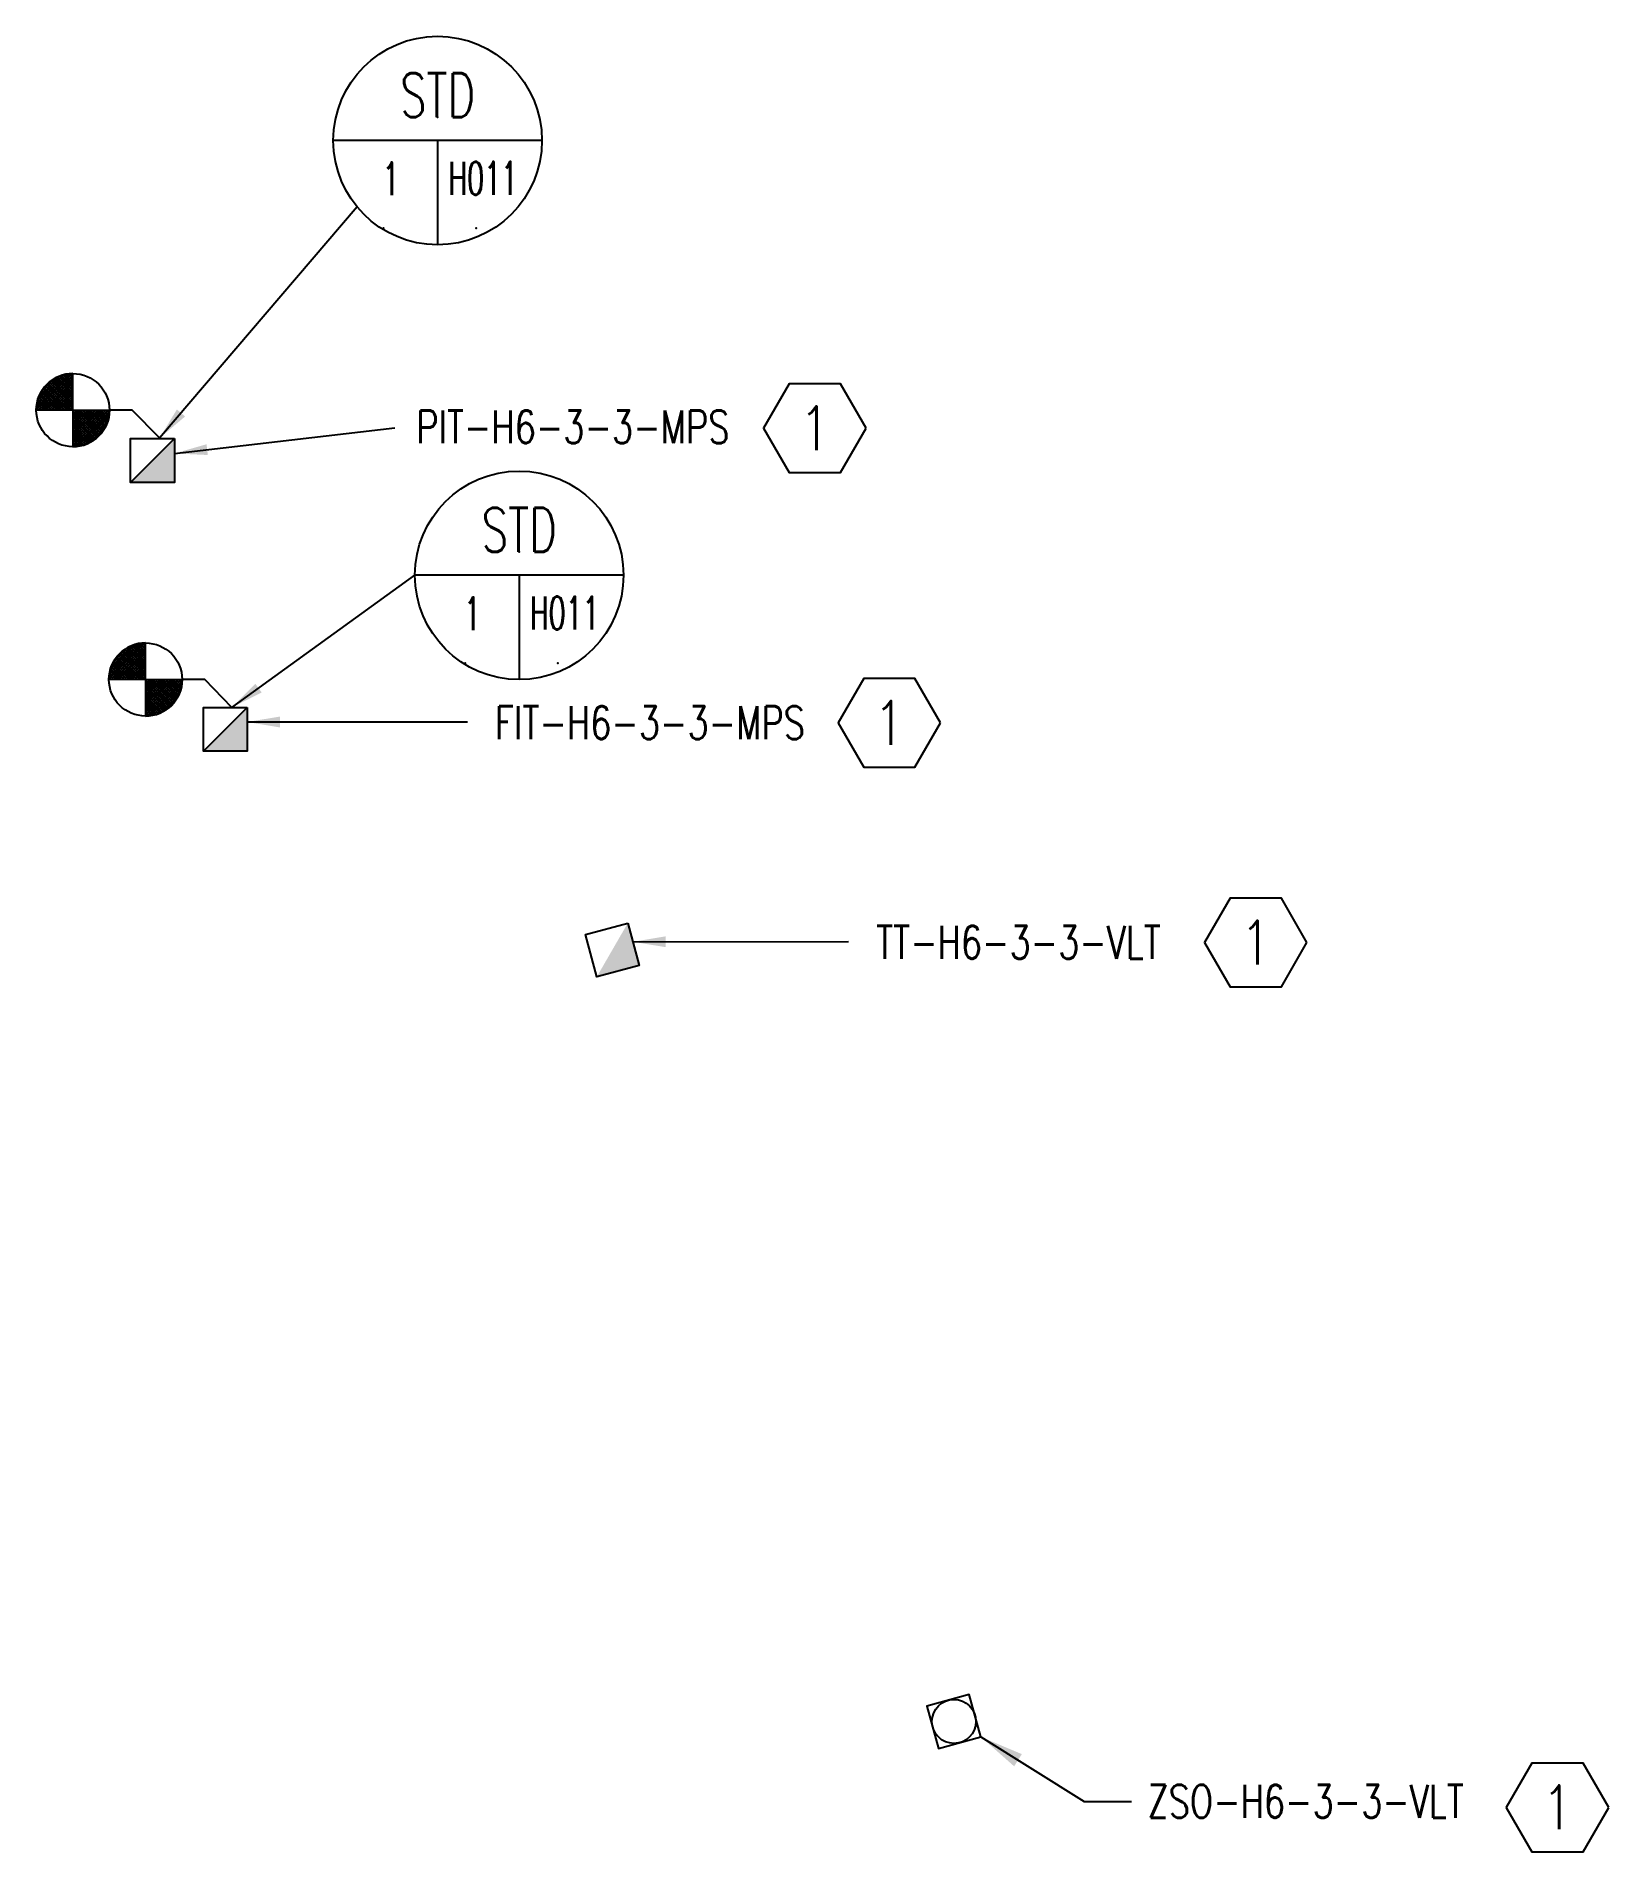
# Model space of a CAD drawing. Header units: inches. Extents: x 859 to 3137, y -316 to 522.
# Drawn here: x 859.4 to 1074.4, y -171.4 to 76.8 of the extents above; entities that cross this region are included whole.
import ezdxf
from ezdxf.enums import TextEntityAlignment as Align

# ---------------------------------------------------------------- set-up
doc = ezdxf.new("R2010")
doc.units = ezdxf.units.IN
doc.header["$LTSCALE"] = 48
doc.header["$MEASUREMENT"] = 0
for name, color, linetype in [('E-POWR-IDEN', 71, 'Continuous'), ('E-POWR-IDEN @ 1 (1)', 71, 'Continuous'), ('E-POWR-IDEN @ 1 (2)', 71, 'Continuous')]:
    doc.layers.add(name, color=color, linetype=linetype)
doc.styles.add('Note', font='romans.shx', dxfattribs={"width": 0.75})
doc.styles.add('RomanS', font='romans.shx', dxfattribs={"width": 0.75})
doc.dimstyles.get("Standard").update_dxf_attribs({"dimtxt": 0.09375, "dimasz": 0.09375, "dimexe": 0.0625, "dimexo": 0.0625, "dimgap": 0.03125, "dimtad": 1, "dimdec": 8, "dimzin": 0, "dimdsep": 46, "dimlunit": 4, "dimtxsty": 'RomanS', "dimcen": 0.09, "dimclrd": 254, "dimclre": 254, "dimclrt": 256, "dimadec": 0, "dimazin": 0, "dimtfac": 1, "dimtdec": 8, "dimtofl": 0, "dimtmove": 0, "dimatfit": 3, "dimfxl": 1, "dimtolj": 1, "dimtzin": 0, "dimlwd": -1, "dimlwe": -1, "dimarcsym": 0})

msp = doc.modelspace()

# ---------------------------------------------------------------- texts
at = {"layer": 'E-POWR-IDEN @ 1 (1)', "char_height": 4.5, "width": 33.874, "attachment_point": 1, "style": 'RomanS'}
for s, insert in [('PIT-H6-3-3-MPS', (911.38, 25.68)), ('FIT-H6-3-3-MPS', (922.14, -14.78)), ('TT-H6-3-3-VLT', (974.28, -44.8)), ('ZSO-H6-3-3-VLT', (1011.38, -162.28))]:
    msp.add_mtext(s, dxfattribs=dict(at, insert=insert))

# ---------------------------------------------------------------- blocks, each defined once
blk = doc.blocks.new('DTLBUBB')
at = {"linetype": 'Continuous'}
for p, q in [((0.2971, 0), (-0.2971, 0)), ((0, 0), (0, -0.2971))]:
    blk.add_line(p, q, dxfattribs=at)
blk.add_circle((0, 0), 0.2971, dxfattribs=at)
at = {"color": 250}
for p in [(0, 0.067), (-0.1543, -0.2501), (0.1099, -0.2501)]:
    blk.add_point(p, dxfattribs=at)
at = {"style": 'RomanS'}
for tag, height, width, p in [('DTL#', 0.125, 0.7, (0, 0.067)), ('WHERE_CUT', 0.0938, 0.6, (-0.1027, -0.1687)), ('WHERE_DRAWN', 0.0938, 0.6, (0.1172, -0.1687))]:
    blk.add_attdef(tag, text='', height=height, dxfattribs=dict(at, width=width)).set_placement(p, align=Align.CENTER)
blk = doc.blocks.new('TARGET')
at = {"color": 0}
for p, q in [((-5, 0.22), (-0.22, 5)), ((0, 4.69), (-0.3, 4.99)), ((-4.96, 0.6), (-0.6, 4.96)), ((-4.89, 1.03), (-1.03, 4.89)), ((-4.86, 0), (0, 4.86)), ((-4.77, 1.5), (-1.5, 4.77)), ((-4.55, 2.08), (-2.08, 4.55)), ((-4.5, 0), (0, 4.5)), ((-1.68, 0), (-4.27, 2.6)), ((-4.15, 0), (0, 4.15)), ((-1.32, 0), (-4.14, 2.81)), ((-4.06, 2.92), (-2.92, 4.06)), ((-0.97, 0), (-3.99, 3.02)), ((-0.62, 0), (-3.83, 3.21)), ((-3.8, 0), (0, 3.8)), ((-0.26, 0), (-3.66, 3.4)), ((0, 0.09), (-3.49, 3.58)), ((-3.44, 0), (0, 3.44)), ((0, 0.44), (-3.31, 3.75)), ((0, 0.8), (-3.11, 3.91)), ((-3.09, 0), (0, 3.09)), ((0, 1.15), (-2.91, 4.06)), ((-2.74, 0), (0, 2.74)), ((0, 1.5), (-2.7, 4.21)), ((0, 1.86), (-2.48, 4.34)), ((0, 2.21), (-2.25, 4.46)), ((0, 2.57), (-2.01, 4.58)), ((0, 2.92), (-1.76, 4.68)), ((0, 3.27), (-1.5, 4.77)), ((0, 3.63), (-1.22, 4.85)), ((0, 3.98), (-0.93, 4.91)), ((0, 4.33), (-0.63, 4.96)), ((-4.86, 0), (-5, 0.14)), ((-4.51, 0), (-4.98, 0.47)), ((-4.15, 0), (-4.94, 0.79)), ((-3.8, 0), (-4.88, 1.08)), ((-3.45, 0), (-4.81, 1.36)), ((-3.09, 0), (-4.73, 1.63)), ((-2.74, 0), (-4.63, 1.89)), ((-2.38, 0), (-4.52, 2.14)), ((-2.03, 0), (-4.4, 2.37)), ((-2.38, 0), (0, 2.38)), ((-2.03, 0), (0, 2.03)), ((-1.68, 0), (0, 1.68)), ((-1.32, 0), (0, 1.32)), ((-0.97, 0), (0, 0.97)), ((-0.62, 0), (0, 0.62)), ((-0.26, 0), (0, 0.26)), ((0, -4.69), (4.69, 0)), ((0, -4.33), (4.33, 0)), ((0, -3.98), (3.98, 0)), ((0, -3.63), (3.63, 0)), ((0, -3.27), (3.27, 0)), ((0, -2.92), (2.92, 0)), ((0, -2.57), (2.57, 0)), ((0, -2.21), (2.21, 0)), ((0, -1.86), (1.86, 0)), ((0, -1.51), (1.51, 0)), ((0, -1.15), (1.15, 0)), ((0, -0.8), (0.8, 0)), ((0, -0.44), (0.44, 0)), ((0, -0.09), (0.09, 0)), ((3.58, -3.49), (0.09, 0)), ((3.75, -3.31), (0.44, 0)), ((3.91, -3.11), (0.8, 0)), ((4.06, -2.91), (1.15, 0)), ((4.21, -2.7), (1.5, 0)), ((4.34, -2.48), (1.86, 0)), ((4.46, -2.25), (2.21, 0)), ((4.58, -2.01), (2.57, 0)), ((4.68, -1.76), (2.92, 0)), ((4.77, -1.5), (3.27, 0)), ((4.85, -1.22), (3.63, 0)), ((4.91, -0.93), (3.98, 0)), ((4.96, -0.63), (4.33, 0)), ((4.99, -0.3), (4.69, 0)), ((3.4, -3.66), (0, -0.26)), ((3.21, -3.83), (0, -0.62)), ((3.02, -3.99), (0, -0.97)), ((2.81, -4.14), (0, -1.32)), ((2.6, -4.27), (0, -1.68)), ((2.37, -4.4), (0, -2.03)), ((2.14, -4.52), (0, -2.38)), ((0.04, -5), (5, -0.04)), ((0.41, -4.98), (4.98, -0.41)), ((0.82, -4.93), (4.93, -0.82)), ((1.26, -4.84), (4.84, -1.26)), ((1.78, -4.67), (4.67, -1.78)), ((2.45, -4.36), (4.36, -2.45)), ((1.89, -4.63), (0, -2.74)), ((1.63, -4.73), (0, -3.09)), ((1.36, -4.81), (0, -3.45)), ((1.08, -4.88), (0, -3.8)), ((0.79, -4.94), (0, -4.15)), ((0.47, -4.98), (0, -4.51)), ((0.14, -5), (0, -4.86))]:
    blk.add_line(p, q, dxfattribs=at)
for q in [(0, 5), (-5, 0), (0, -5), (5, 0)]:
    blk.add_line((0, 0), q)
blk.add_circle((0, 0), 5)
for start, end in [(90, 180), (270, 0)]:
    blk.add_arc((0, 0), 5, start, end)
blk = doc.blocks.new('Anno_Hexagon')
at = {"color": 0, "linetype": 'ByBlock', "lineweight": -2}
blk.add_lwpolyline([(1.167, 0), (0.583, 1.01), (-0.583, 1.01), (-1.167, 0), (-0.583, -1.01), (0.583, -1.01)], close=True, dxfattribs=at)
at = {"color": 0, "linetype": 'ByBlock', "lineweight": -2, "style": 'Note', "width": 0.85}
blk.add_attdef('ID', text='', height=1, dxfattribs=at).set_placement((0, 0), align=Align.MIDDLE)

# ---------------------------------------------------------------- hatches: boundary and pattern name
at = {"layer": 'E-POWR-IDEN'}
for points in [[(878.31, 21.83), (872.31, 15.83), (878.31, 15.83)], [(888.26, -14.93), (882.26, -20.93), (888.26, -20.93)], [(940.3, -44.43), (936.06, -51.78), (941.85, -50.22)]]:
    msp.add_hatch(color=256, dxfattribs=at).paths.add_polyline_path(points)

# ---------------------------------------------------------------- linework, layer by layer
for p, q in [((878.31, 21.83), (872.31, 15.83)), ((888.26, -14.93), (882.26, -20.93))]:
    msp.add_line(p, q, dxfattribs=at)
at = {"layer": 'E-POWR-IDEN', "color": 254}
for points in [[(876.28, 21.91), (872.53, 25.72), (869.41, 25.72)], [(886.15, -14.93), (882.47, -11.12), (879.35, -11.12)]]:
    msp.add_lwpolyline(points, dxfattribs=at)
at = {"layer": 'E-POWR-IDEN'}
for points in [[(878.31, 21.83), (878.31, 15.83), (872.31, 15.83), (872.31, 21.83)], [(888.26, -14.93), (888.26, -20.93), (882.26, -20.93), (882.26, -14.93)], [(940.3, -44.43), (941.85, -50.22), (936.06, -51.78), (934.5, -45.98)], [(988.58, -155.73), (987, -149.94), (981.21, -151.52), (982.79, -157.31)]]:
    msp.add_lwpolyline(points, close=True, dxfattribs=at)
msp.add_circle((984.9, -153.62), 3, dxfattribs=at)

# ---------------------------------------------------------------- block references
ref = msp.add_blockref('DTLBUBB', (914.29, 62.59), dxfattribs=dict(at, xscale=48, yscale=48, zscale=48))
ref.add_attrib('DTL#', 'STD', dxfattribs={"layer": '0', "height": 6, "style": 'RomanS', "width": 0.7}).set_placement((914.29, 65.8), align=Align.CENTER)
ref.add_attrib('WHERE_CUT', '1', dxfattribs={"layer": '0', "height": 4.5, "style": 'RomanS', "width": 0.6}).set_placement((907.9, 55.1), align=Align.CENTER)
ref.add_attrib('WHERE_DRAWN', 'H011', dxfattribs={"layer": '0', "height": 4.5, "style": 'RomanS', "width": 0.6}).set_placement((920.53, 55.18), align=Align.CENTER)
at = {"layer": 'E-POWR-IDEN', "rotation": 180}
for p in [(864.41, 25.72), (874.35, -11.12)]:
    msp.add_blockref('TARGET', p, dxfattribs=at)
at = {"layer": 'E-POWR-IDEN'}
ref = msp.add_blockref('DTLBUBB', (925.45, 3.13), dxfattribs=dict(at, xscale=48, yscale=48, zscale=48))
ref.add_attrib('DTL#', 'STD', dxfattribs={"layer": '0', "height": 6, "style": 'RomanS', "width": 0.7}).set_placement((925.45, 6.34), align=Align.CENTER)
ref.add_attrib('WHERE_CUT', '1', dxfattribs={"layer": '0', "height": 4.5, "style": 'RomanS', "width": 0.6}).set_placement((919.05, -4.36), align=Align.CENTER)
ref.add_attrib('WHERE_DRAWN', 'H011', dxfattribs={"layer": '0', "height": 4.5, "style": 'RomanS', "width": 0.6}).set_placement((931.68, -4.28), align=Align.CENTER)
at = {"layer": 'E-POWR-IDEN @ 1 (2)', "xscale": 6, "yscale": 6, "zscale": 6}
for p in [(965.88, 23.26), (976.06, -17.06), (1026.18, -47.1), (1067.44, -165.37)]:
    msp.add_blockref('Anno_Hexagon', p, dxfattribs=at).add_auto_attribs({'ID': '1'})

msp.set_redraw_order([(e.dxf.handle, doc.entitydb.next_handle()) for e in msp.query("TEXT MTEXT ATTDEF DIMENSION ARC_DIMENSION")])  # texts and dimensions are drawn at this point

# ---------------------------------------------------------------- leaders
at = {"layer": 'E-POWR-IDEN'}
for points, override in [([(876.28, 21.91), (903.27, 53.56)], {"dimscale": 48, "dimgap": 0.03125, "dimtad": 0, "dimclrd": 256}), ([(878.31, 19.8), (908.45, 23.29)], {"dimscale": 48, "dimgap": 0.03125, "dimtad": 0, "dimclrd": 256}), ([(886.15, -14.93), (911.19, 3.13)], {"dimscale": 48, "dimgap": 0.03125, "dimtad": 0, "dimclrd": 256}), ([(888.22, -16.93), (918.36, -16.93)], {"dimscale": 48, "dimgap": 0.03125, "dimtad": 0, "dimclrd": 256}), ([(940.98, -46.99), (970.5, -46.95)], {"dimscale": 48, "dimgap": 0.03125, "dimtad": 0, "dimclrd": 256}), ([(988.58, -155.73), (1002.69, -164.58), (1009.19, -164.58)], {"dimscale": 48, "dimasz": 0.125, "dimgap": 0.03125, "dimtad": 0, "dimclrd": 0})]:
    msp.add_leader(points, dimstyle='Standard', override=override, dxfattribs=at)

doc.saveas('drawing.dxf')
